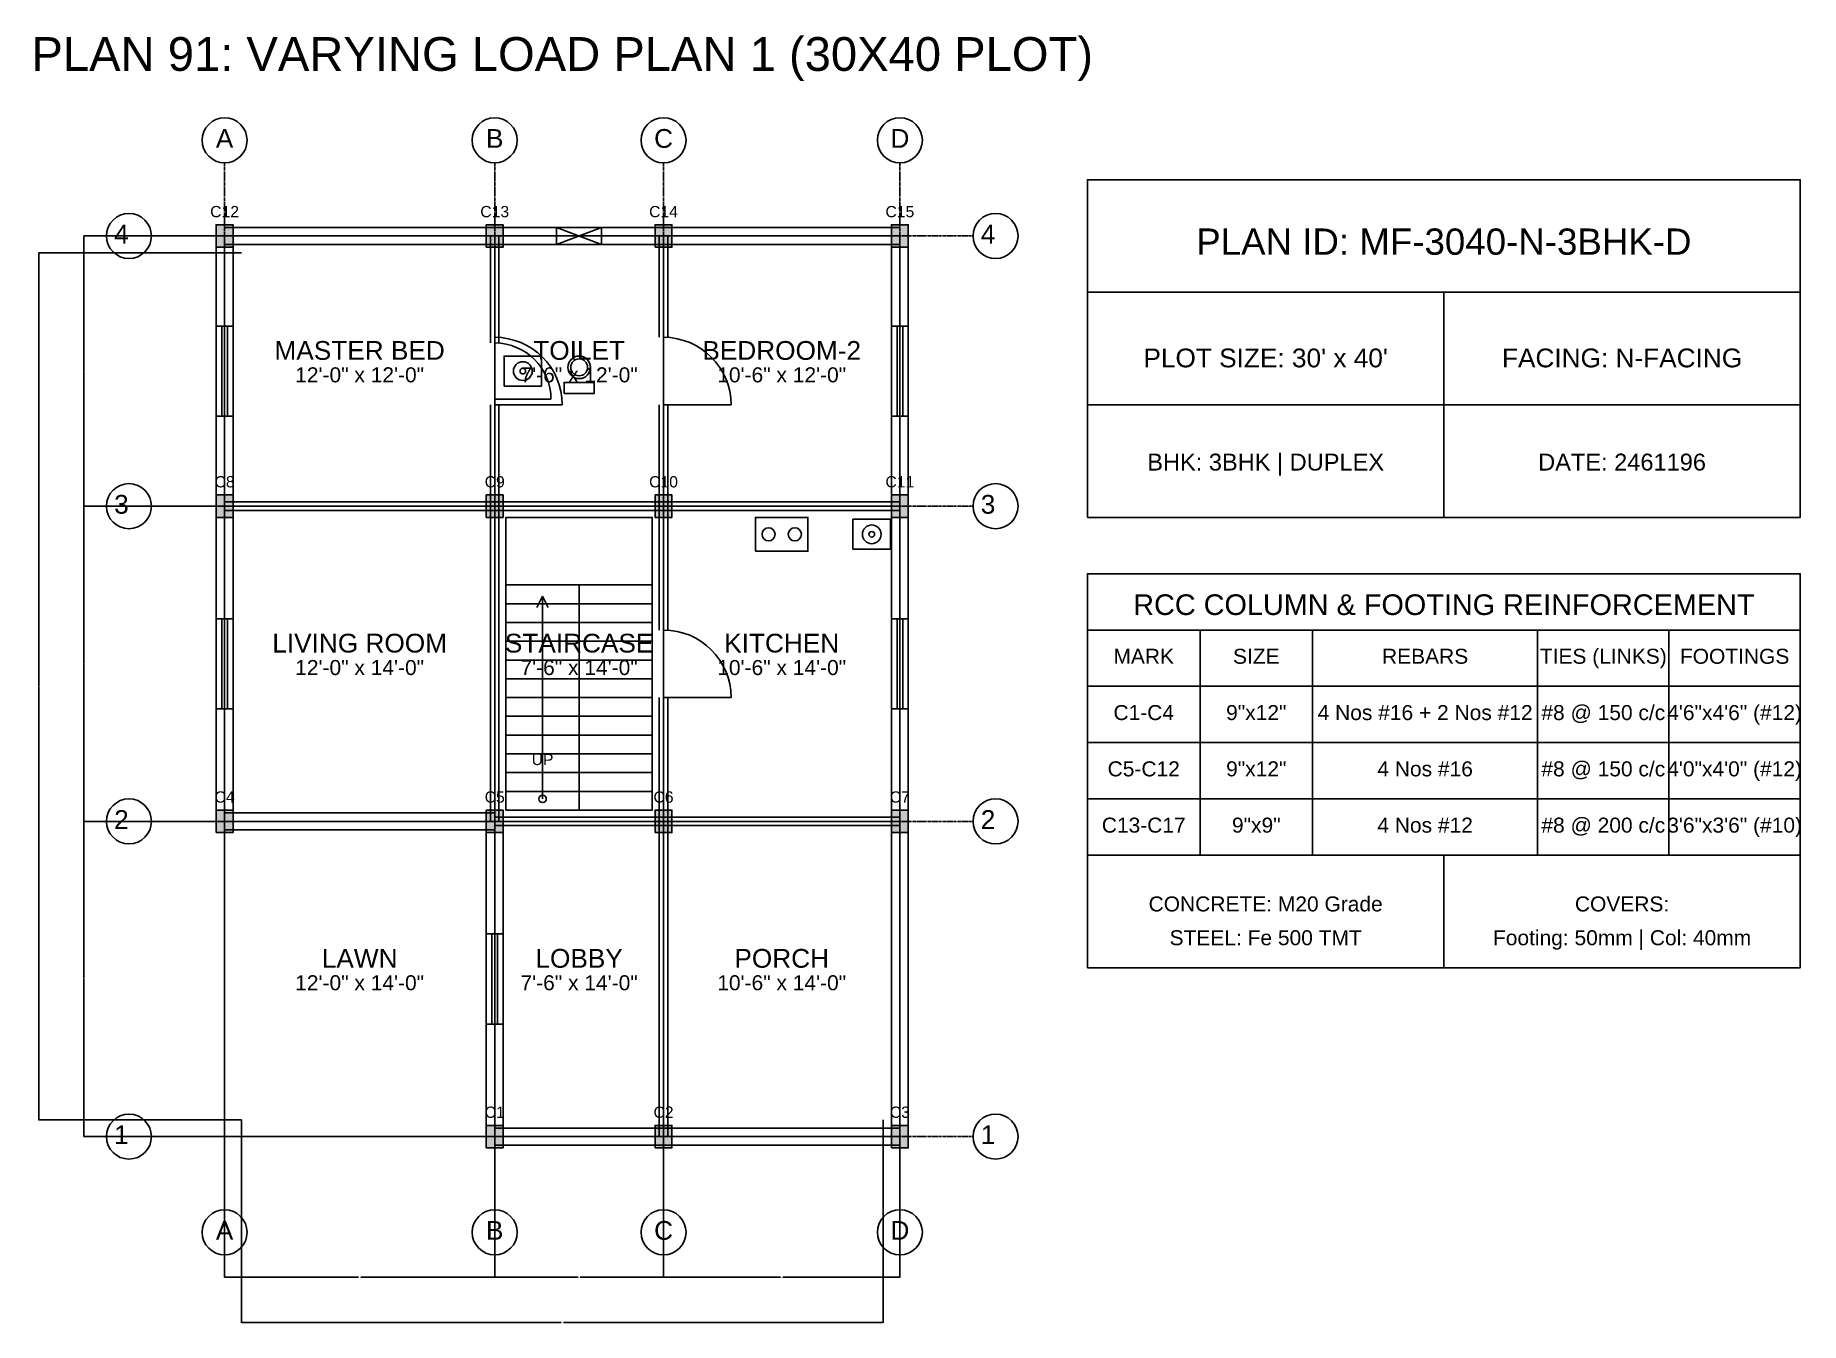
# Model space of a CAD drawing. Header units: inches. Extents: x -134 to 23580, y -99 to 23207.
# Drawn here: x -101 to 840, y 22401 to 23087 of the extents above; entities that cross this region are included whole.
import ezdxf
from ezdxf.enums import TextEntityAlignment as Align

# ---------------------------------------------------------------- set-up
doc = ezdxf.new("R2010")
doc.units = ezdxf.units.IN
doc.header["$MEASUREMENT"] = 0
doc.linetypes.add('CENTER', pattern=[2, 1.25, -0.25, 0.25, -0.25])
for name, color, linetype in [('A-COL-HATCH', 251, 'Continuous'), ('A-COLUMN', 1, 'Continuous'), ('A-DIM', 5, 'Continuous'), ('A-DOOR', 30, 'Continuous'), ('A-FIXTURE', 8, 'Continuous'), ('A-STAIR', 6, 'Continuous'), ('A-TEXT', 2, 'Continuous'), ('A-WALL-EXT', 7, 'Continuous'), ('A-WALL-INT', 9, 'Continuous'), ('A-WINDOW', 4, 'Continuous'), ('S-BEAM-FRAMING', 2, 'Continuous'), ('S-BUBBLE', 4, 'Continuous'), ('S-GRID-CENTER', 8, 'CENTER'), ('S-TABLE', 7, 'Continuous'), ('S-TEXT', 3, 'Continuous')]:
    doc.layers.add(name, color=color, linetype=linetype)
doc.styles.get("Standard").update_dxf_attribs({"font": 'arial.ttf'})
doc.dimstyles.get("Standard").update_dxf_attribs({"dimtxt": 0.18, "dimasz": 0.18, "dimexe": 0.18, "dimexo": 0.0625, "dimgap": 0.09, "dimtad": 0, "dimtih": 1, "dimtoh": 1, "dimdec": 4, "dimzin": 0, "dimdsep": 46, "dimtxsty": 'Standard', "dimcen": 0.09, "dimadec": 0, "dimazin": 0, "dimtfac": 1, "dimtdec": 4, "dimtofl": 0, "dimtmove": 0, "dimatfit": 3, "dimfxl": 1, "dimtolj": 1, "dimtzin": 0, "dimarcsym": 0})

msp = doc.modelspace()

# ---------------------------------------------------------------- texts
at = {"layer": 'A-TEXT'}
for s, height, p in [('PLAN 91: VARYING LOAD PLAN 1 (30X40 PLOT)', 18, (180, 23068)), ('C12', 6, (0, 22990)), ('C13', 6, (144, 22990)), ('C14', 6, (234, 22990)), ('C15', 6, (360, 22990)), ('PLAN ID: MF-3040-N-3BHK-D', 14, (650, 22970)), ('MASTER BED', 10, (72, 22914)), ('TOILET', 10, (189, 22914)), ('BEDROOM-2', 10, (297, 22914)), ("PLOT SIZE: 30' x 40'", 10, (555, 22910)), ('FACING: N-FACING', 10, (745, 22910)), ('12\'-0" x 12\'-0"', 8, (72, 22902)), ('7\'-6" x 12\'-0"', 8, (189, 22902)), ('10\'-6" x 12\'-0"', 8, (297, 22902)), ('BHK: 3BHK | DUPLEX', 9, (555, 22855)), ('DATE: 2461196', 9, (745, 22855)), ('C8', 6, (0, 22846)), ('C9', 6, (144, 22846)), ('C10', 6, (234, 22846)), ('C11', 6, (360, 22846)), ('LIVING ROOM', 10, (72, 22758)), ('STAIRCASE', 10, (189, 22758)), ('KITCHEN', 10, (297, 22758)), ('12\'-0" x 14\'-0"', 8, (72, 22746)), ('7\'-6" x 14\'-0"', 8, (189, 22746)), ('10\'-6" x 14\'-0"', 8, (297, 22746)), ('UP', 6, (169.5, 22698)), ('C4', 6, (0, 22678)), ('C5', 6, (144, 22678)), ('C6', 6, (234, 22678)), ('C7', 6, (360, 22678)), ('LAWN', 10, (72, 22590)), ('LOBBY', 10, (189, 22590)), ('PORCH', 10, (297, 22590)), ('12\'-0" x 14\'-0"', 8, (72, 22578)), ('7\'-6" x 14\'-0"', 8, (189, 22578)), ('10\'-6" x 14\'-0"', 8, (297, 22578)), ('C1', 6, (144, 22510)), ('C2', 6, (234, 22510)), ('C3', 6, (360, 22510))]:
    msp.add_text(s, height=height, dxfattribs=at).set_placement(p, align=Align.CENTER)
at = {"layer": 'S-TEXT'}
for s, height, p in [('A', 10, (0, 23027)), ('B', 10, (144, 23027)), ('C', 10, (234, 23027)), ('D', 10, (360, 23027)), ('4', 10, (-55, 22976)), ('4', 10, (407, 22976)), ('3', 10, (-55, 22832)), ('3', 10, (407, 22832)), ('RCC COLUMN & FOOTING REINFORCEMENT', 11, (650, 22778)), ('MARK', 8, (490, 22752)), ('SIZE', 8, (550, 22752)), ('REBARS', 8, (640, 22752)), ('TIES (LINKS)', 8, (735, 22752)), ('FOOTINGS', 8, (805, 22752)), ('C1-C4', 8, (490, 22722)), ('9"x12"', 8, (550, 22722)), ('4 Nos #16 + 2 Nos #12', 8, (640, 22722)), ('#8 @ 150 c/c', 8, (735, 22722)), ('4\'6"x4\'6" (#12)', 8, (805, 22722)), ('#8 @ 150 c/c', 8, (735, 22692)), ('4\'0"x4\'0" (#12)', 8, (805, 22692)), ('C5-C12', 8, (490, 22692)), ('9"x12"', 8, (550, 22692)), ('4 Nos #16', 8, (640, 22692)), ('2', 10, (-55, 22664)), ('2', 10, (407, 22664)), ('C13-C17', 8, (490, 22662)), ('9"x9"', 8, (550, 22662)), ('4 Nos #12', 8, (640, 22662)), ('#8 @ 200 c/c', 8, (735, 22662)), ('3\'6"x3\'6" (#10)', 8, (805, 22662)), ('CONCRETE: M20 Grade', 8, (555, 22620)), ('COVERS:', 8, (745, 22620)), ('STEEL: Fe 500 TMT', 8, (555, 22602)), ('Footing: 50mm | Col: 40mm', 8, (745, 22602)), ('1', 10, (-55, 22496)), ('1', 10, (407, 22496)), ('A', 10, (0, 22445)), ('B', 10, (144, 22445)), ('C', 10, (234, 22445)), ('D', 10, (360, 22445))]:
    msp.add_text(s, height=height, dxfattribs=at).set_placement(p, align=Align.CENTER)

# ---------------------------------------------------------------- blocks, each defined once
blk = doc.blocks.new('*D780')
at = {"layer": 'A-DIM', "color": 0, "lineweight": -2, "transparency": 16777216}
for p, q in [((0, 22508.94), (0, 22424.82)), ((144, 22508.94), (144, 22424.82)), ((0.18, 22425), (71.41, 22425)), ((143.82, 22425), (72.59, 22425))]:
    blk.add_line(p, q, dxfattribs=at)
at = {"layer": 'A-DIM', "color": 0, "transparency": 16777216}
for points in [[(0.18, 22425.03), (0.18, 22424.97), (0, 22425)], [(143.82, 22425.03), (143.82, 22424.97), (144, 22425)]]:
    blk.add_solid(points, dxfattribs=at)
at = {"layer": 'Defpoints', "color": 0, "transparency": 16777216}
for p in [(0, 22509), (144, 22509), (144, 22425)]:
    blk.add_point(p, dxfattribs=at)
at = {"layer": 'A-DIM', "color": 0, "transparency": 16777216, "insert": (72, 22425), "char_height": 0.18, "attachment_point": 5}
blk.add_mtext('\\A1;144.0000', dxfattribs=at)
blk = doc.blocks.new('*D781')
at = {"layer": 'A-DIM', "color": 0, "lineweight": -2, "transparency": 16777216}
for p, q in [((144, 22508.94), (144, 22424.82)), ((234, 22508.94), (234, 22424.82)), ((144.18, 22425), (188.47, 22425)), ((233.82, 22425), (189.53, 22425))]:
    blk.add_line(p, q, dxfattribs=at)
at = {"layer": 'A-DIM', "color": 0, "transparency": 16777216}
for points in [[(144.18, 22425.03), (144.18, 22424.97), (144, 22425)], [(233.82, 22425.03), (233.82, 22424.97), (234, 22425)]]:
    blk.add_solid(points, dxfattribs=at)
at = {"layer": 'Defpoints', "color": 0, "transparency": 16777216}
for p in [(144, 22509), (234, 22509), (234, 22425)]:
    blk.add_point(p, dxfattribs=at)
at = {"layer": 'A-DIM', "color": 0, "transparency": 16777216, "insert": (189, 22425), "char_height": 0.18, "attachment_point": 5}
blk.add_mtext('\\A1;90.0000', dxfattribs=at)
blk = doc.blocks.new('*D782')
at = {"layer": 'A-DIM', "color": 0, "lineweight": -2, "transparency": 16777216}
for p, q in [((234, 22508.94), (234, 22424.82)), ((360, 22508.94), (360, 22424.82)), ((234.18, 22425), (296.41, 22425)), ((359.82, 22425), (297.59, 22425))]:
    blk.add_line(p, q, dxfattribs=at)
at = {"layer": 'A-DIM', "color": 0, "transparency": 16777216}
for points in [[(234.18, 22425.03), (234.18, 22424.97), (234, 22425)], [(359.82, 22425.03), (359.82, 22424.97), (360, 22425)]]:
    blk.add_solid(points, dxfattribs=at)
at = {"layer": 'Defpoints', "color": 0, "transparency": 16777216}
for p in [(234, 22509), (360, 22509), (360, 22425)]:
    blk.add_point(p, dxfattribs=at)
at = {"layer": 'A-DIM', "color": 0, "transparency": 16777216, "insert": (297, 22425), "char_height": 0.18, "attachment_point": 5}
blk.add_mtext('\\A1;126.0000', dxfattribs=at)
blk = doc.blocks.new('*D783')
at = {"layer": 'A-DIM', "color": 0, "lineweight": -2, "transparency": 16777216}
for p, q in [((9, 22508.94), (9, 22400.82)), ((351, 22508.94), (351, 22400.82)), ((9.18, 22401), (179.4, 22401)), ((350.82, 22401), (180.6, 22401))]:
    blk.add_line(p, q, dxfattribs=at)
at = {"layer": 'A-DIM', "color": 0, "transparency": 16777216}
for points in [[(9.18, 22401.03), (9.18, 22400.97), (9, 22401)], [(350.82, 22401.03), (350.82, 22400.97), (351, 22401)]]:
    blk.add_solid(points, dxfattribs=at)
at = {"layer": 'Defpoints', "color": 0, "transparency": 16777216}
for p in [(9, 22509), (351, 22509), (351, 22401)]:
    blk.add_point(p, dxfattribs=at)
at = {"layer": 'A-DIM', "color": 0, "transparency": 16777216, "insert": (180, 22401), "char_height": 0.18, "attachment_point": 5}
blk.add_mtext('\\A1;342.0000', dxfattribs=at)
blk = doc.blocks.new('*D784')
at = {"layer": 'A-DIM', "color": 0, "lineweight": -2, "transparency": 16777216}
for p, q in [((8.94, 22668), (-75.18, 22668)), ((-75, 22667.82), (-75, 22584.18)), ((-75, 22500.18), (-75, 22583.82)), ((8.94, 22500), (-75.18, 22500))]:
    blk.add_line(p, q, dxfattribs=at)
at = {"layer": 'A-DIM', "color": 0, "transparency": 16777216}
for points in [[(-75.03, 22667.82), (-74.97, 22667.82), (-75, 22668)], [(-75.03, 22500.18), (-74.97, 22500.18), (-75, 22500)]]:
    blk.add_solid(points, dxfattribs=at)
at = {"layer": 'Defpoints', "color": 0, "transparency": 16777216}
for p in [(-75, 22668), (9, 22668), (9, 22500)]:
    blk.add_point(p, dxfattribs=at)
at = {"layer": 'A-DIM', "color": 0, "transparency": 16777216, "insert": (-75, 22584), "char_height": 0.18, "attachment_point": 5}
blk.add_mtext('\\A1;168.0000', dxfattribs=at)
blk = doc.blocks.new('*D785')
at = {"layer": 'A-DIM', "color": 0, "lineweight": -2, "transparency": 16777216}
for p, q in [((8.94, 22836), (-75.18, 22836)), ((-75, 22835.82), (-75, 22752.18)), ((-75, 22668.18), (-75, 22751.82)), ((8.94, 22668), (-75.18, 22668))]:
    blk.add_line(p, q, dxfattribs=at)
at = {"layer": 'A-DIM', "color": 0, "transparency": 16777216}
for points in [[(-75.03, 22835.82), (-74.97, 22835.82), (-75, 22836)], [(-75.03, 22668.18), (-74.97, 22668.18), (-75, 22668)]]:
    blk.add_solid(points, dxfattribs=at)
at = {"layer": 'Defpoints', "color": 0, "transparency": 16777216}
for p in [(-75, 22836), (9, 22836), (9, 22668)]:
    blk.add_point(p, dxfattribs=at)
at = {"layer": 'A-DIM', "color": 0, "transparency": 16777216, "insert": (-75, 22752), "char_height": 0.18, "attachment_point": 5}
blk.add_mtext('\\A1;168.0000', dxfattribs=at)
blk = doc.blocks.new('*D786')
at = {"layer": 'A-DIM', "color": 0, "lineweight": -2, "transparency": 16777216}
for p, q in [((8.94, 22980), (-75.18, 22980)), ((-75, 22979.82), (-75, 22908.18)), ((-75, 22836.18), (-75, 22907.82)), ((8.94, 22836), (-75.18, 22836))]:
    blk.add_line(p, q, dxfattribs=at)
at = {"layer": 'A-DIM', "color": 0, "transparency": 16777216}
for points in [[(-75.03, 22979.82), (-74.97, 22979.82), (-75, 22980)], [(-75.03, 22836.18), (-74.97, 22836.18), (-75, 22836)]]:
    blk.add_solid(points, dxfattribs=at)
at = {"layer": 'Defpoints', "color": 0, "transparency": 16777216}
for p in [(-75, 22980), (9, 22980), (9, 22836)]:
    blk.add_point(p, dxfattribs=at)
at = {"layer": 'A-DIM', "color": 0, "transparency": 16777216, "insert": (-75, 22908), "char_height": 0.18, "attachment_point": 5}
blk.add_mtext('\\A1;144.0000', dxfattribs=at)
blk = doc.blocks.new('*D787')
at = {"layer": 'A-DIM', "color": 0, "lineweight": -2, "transparency": 16777216}
for p, q in [((8.94, 22971), (-99.18, 22971)), ((-99, 22970.82), (-99, 22740.18)), ((-99, 22509.18), (-99, 22739.82)), ((8.94, 22509), (-99.18, 22509))]:
    blk.add_line(p, q, dxfattribs=at)
at = {"layer": 'A-DIM', "color": 0, "transparency": 16777216}
for points in [[(-99.03, 22970.82), (-98.97, 22970.82), (-99, 22971)], [(-99.03, 22509.18), (-98.97, 22509.18), (-99, 22509)]]:
    blk.add_solid(points, dxfattribs=at)
at = {"layer": 'Defpoints', "color": 0, "transparency": 16777216}
for p in [(-99, 22971), (9, 22971), (9, 22509)]:
    blk.add_point(p, dxfattribs=at)
at = {"layer": 'A-DIM', "color": 0, "transparency": 16777216, "insert": (-99, 22740), "char_height": 0.18, "attachment_point": 5}
blk.add_mtext('\\A1;462.0000', dxfattribs=at)

# ---------------------------------------------------------------- dimensions: what is measured, and where the dimension line sits
at = {"layer": 'A-DIM'}
for base, p1, p2, picture, middle in [((-75, 22980), (9, 22836), (9, 22980), '*D786', (-75, 22908)), ((-99, 22971), (9, 22509), (9, 22971), '*D787', (-99, 22740)), ((-75, 22836), (9, 22668), (9, 22836), '*D785', (-75, 22752)), ((-75, 22668), (9, 22500), (9, 22668), '*D784', (-75, 22584))]:
    dim = msp.add_linear_dim(base=base, p1=p1, p2=p2, angle=90, dimstyle='Standard', dxfattribs=at)
    dim.commit()
    dim.dimension.update_dxf_attribs({"geometry": picture, "text_midpoint": middle})
for base, p1, p2, picture, middle in [((144, 22425), (0, 22509), (144, 22509), '*D780', (72, 22425)), ((351, 22401), (9, 22509), (351, 22509), '*D783', (180, 22401)), ((234, 22425), (144, 22509), (234, 22509), '*D781', (189, 22425)), ((360, 22425), (234, 22509), (360, 22509), '*D782', (297, 22425))]:
    dim = msp.add_linear_dim(base=base, p1=p1, p2=p2, dimstyle='Standard', dxfattribs=at)
    dim.commit()
    dim.dimension.update_dxf_attribs({"geometry": picture, "text_midpoint": middle})

# ---------------------------------------------------------------- linework, layer by layer
at = {"layer": 'A-COL-HATCH'}
for points in [[(-4.5, 22974), (4.5, 22974), (-4.5, 22986), (4.5, 22986)], [(139.5, 22974), (148.5, 22974), (139.5, 22986), (148.5, 22986)], [(229.5, 22974), (238.5, 22974), (229.5, 22986), (238.5, 22986)], [(355.5, 22974), (364.5, 22974), (355.5, 22986), (364.5, 22986)], [(-4.5, 22830), (4.5, 22830), (-4.5, 22842), (4.5, 22842)], [(139.5, 22830), (148.5, 22830), (139.5, 22842), (148.5, 22842)], [(229.5, 22830), (238.5, 22830), (229.5, 22842), (238.5, 22842)], [(355.5, 22830), (364.5, 22830), (355.5, 22842), (364.5, 22842)], [(-4.5, 22662), (4.5, 22662), (-4.5, 22674), (4.5, 22674)], [(139.5, 22662), (148.5, 22662), (139.5, 22674), (148.5, 22674)], [(229.5, 22662), (238.5, 22662), (229.5, 22674), (238.5, 22674)], [(355.5, 22662), (364.5, 22662), (355.5, 22674), (364.5, 22674)], [(139.5, 22494), (148.5, 22494), (139.5, 22506), (148.5, 22506)], [(229.5, 22494), (238.5, 22494), (229.5, 22506), (238.5, 22506)], [(355.5, 22494), (364.5, 22494), (355.5, 22506), (364.5, 22506)]]:
    msp.add_solid(points, dxfattribs=at)
at = {"layer": 'A-COLUMN'}
for points in [[(-4.5, 22974), (4.5, 22974), (4.5, 22986), (-4.5, 22986)], [(139.5, 22974), (148.5, 22974), (148.5, 22986), (139.5, 22986)], [(229.5, 22974), (238.5, 22974), (238.5, 22986), (229.5, 22986)], [(355.5, 22974), (364.5, 22974), (364.5, 22986), (355.5, 22986)], [(-4.5, 22830), (4.5, 22830), (4.5, 22842), (-4.5, 22842)], [(139.5, 22830), (148.5, 22830), (148.5, 22842), (139.5, 22842)], [(229.5, 22830), (238.5, 22830), (238.5, 22842), (229.5, 22842)], [(355.5, 22830), (364.5, 22830), (364.5, 22842), (355.5, 22842)], [(-4.5, 22662), (4.5, 22662), (4.5, 22674), (-4.5, 22674)], [(139.5, 22662), (148.5, 22662), (148.5, 22674), (139.5, 22674)], [(229.5, 22662), (238.5, 22662), (238.5, 22674), (229.5, 22674)], [(355.5, 22662), (364.5, 22662), (364.5, 22674), (355.5, 22674)], [(139.5, 22494), (148.5, 22494), (148.5, 22506), (139.5, 22506)], [(229.5, 22494), (238.5, 22494), (238.5, 22506), (229.5, 22506)], [(355.5, 22494), (364.5, 22494), (364.5, 22506), (355.5, 22506)]]:
    msp.add_lwpolyline(points, close=True, dxfattribs=at)
at = {"layer": 'A-DOOR'}
for p, q in [((144, 22893), (174, 22893)), ((144, 22890), (180, 22890)), ((234, 22890), (270, 22890)), ((234, 22734), (270, 22734))]:
    msp.add_line(p, q, dxfattribs=at)
for centre, radius in [((144, 22890), 36), ((144, 22893), 30), ((234, 22890), 36), ((234, 22734), 36)]:
    msp.add_arc(centre, radius, 0, 90, dxfattribs=at)
at = {"layer": 'A-FIXTURE'}
for points in [[(149, 22900), (169, 22900), (169, 22916), (149, 22916)], [(181, 22896), (197, 22896), (197, 22902), (181, 22902)], [(283, 22812), (311, 22812), (311, 22830), (283, 22830)], [(335, 22813), (355, 22813), (355, 22829), (335, 22829)]]:
    msp.add_lwpolyline(points, close=True, dxfattribs=at)
for centre, radius in [((159, 22908), 5), ((159, 22908), 1.5), ((189, 22910), 6), ((189, 22910), 4.5), ((290, 22821), 3.5), ((304, 22821), 3.5), ((345, 22821), 5), ((345, 22821), 1.5)]:
    msp.add_circle(centre, radius, dxfattribs=at)
at = {"layer": 'A-STAIR'}
for p, q in [((150, 22794), (228, 22794)), ((169.5, 22788), (166.5, 22782)), ((169.5, 22680), (169.5, 22788)), ((169.5, 22788), (172.5, 22782)), ((189, 22674), (189, 22794)), ((150, 22784), (189, 22784)), ((189, 22784), (228, 22784)), ((150, 22774), (189, 22774)), ((189, 22774), (228, 22774)), ((150, 22764), (189, 22764)), ((189, 22764), (228, 22764)), ((150, 22754), (189, 22754)), ((189, 22754), (228, 22754)), ((150, 22744), (189, 22744)), ((189, 22744), (228, 22744)), ((150, 22734), (189, 22734)), ((189, 22734), (228, 22734)), ((150, 22724), (189, 22724)), ((189, 22724), (228, 22724)), ((150, 22714), (189, 22714)), ((189, 22714), (228, 22714)), ((150, 22704), (189, 22704)), ((189, 22704), (228, 22704)), ((150, 22694), (189, 22694)), ((189, 22694), (228, 22694)), ((150, 22684), (189, 22684)), ((189, 22684), (228, 22684))]:
    msp.add_line(p, q, dxfattribs=at)
msp.add_lwpolyline([(150, 22674), (228, 22674), (228, 22830), (150, 22830)], close=True, dxfattribs=at)
msp.add_circle((169.5, 22680), 2, dxfattribs=at)
at = {"layer": 'A-WALL-EXT'}
for p, q in [((0, 22984.5), (144, 22984.5)), ((144, 22984.5), (177, 22984.5)), ((201, 22984.5), (234, 22984.5)), ((234, 22984.5), (360, 22984.5)), ((-4.5, 22932), (-4.5, 22980)), ((0, 22975.5), (144, 22975.5)), ((4.5, 22932), (4.5, 22980)), ((144, 22975.5), (177, 22975.5)), ((201, 22975.5), (234, 22975.5)), ((234, 22975.5), (360, 22975.5)), ((355.5, 22932), (355.5, 22980)), ((364.5, 22932), (364.5, 22980)), ((460, 22950), (840, 22950)), ((650, 22830), (650, 22950)), ((460, 22890), (840, 22890)), ((-4.5, 22836), (-4.5, 22884)), ((4.5, 22836), (4.5, 22884)), ((355.5, 22836), (355.5, 22884)), ((364.5, 22836), (364.5, 22884)), ((-4.5, 22776), (-4.5, 22836)), ((4.5, 22776), (4.5, 22836)), ((355.5, 22776), (355.5, 22836)), ((364.5, 22776), (364.5, 22836)), ((-4.5, 22668), (-4.5, 22728)), ((4.5, 22668), (4.5, 22728)), ((355.5, 22668), (355.5, 22728)), ((364.5, 22668), (364.5, 22728)), ((0, 22672.5), (144, 22672.5)), ((0, 22663.5), (144, 22663.5)), ((139.5, 22608), (139.5, 22668)), ((148.5, 22608), (148.5, 22668)), ((355.5, 22500), (355.5, 22668)), ((364.5, 22500), (364.5, 22668)), ((139.5, 22500), (139.5, 22560)), ((148.5, 22500), (148.5, 22560)), ((144, 22504.5), (234, 22504.5)), ((234, 22504.5), (360, 22504.5)), ((144, 22495.5), (234, 22495.5)), ((234, 22495.5), (360, 22495.5))]:
    msp.add_line(p, q, dxfattribs=at)
msp.add_lwpolyline([(460, 22830), (840, 22830), (840, 23010), (460, 23010)], close=True, dxfattribs=at)
at = {"layer": 'A-WALL-INT'}
for p, q in [((141.75, 22923), (141.75, 22980)), ((146.25, 22923), (146.25, 22980)), ((231.75, 22926), (231.75, 22980)), ((236.25, 22926), (236.25, 22980)), ((141.75, 22836), (141.75, 22890)), ((146.25, 22836), (146.25, 22890)), ((231.75, 22836), (231.75, 22890)), ((236.25, 22836), (236.25, 22890)), ((0, 22838.25), (144, 22838.25)), ((0, 22833.75), (144, 22833.75)), ((141.75, 22668), (141.75, 22836)), ((144, 22838.25), (234, 22838.25)), ((144, 22833.75), (234, 22833.75)), ((146.25, 22668), (146.25, 22836)), ((231.75, 22770), (231.75, 22836)), ((234, 22838.25), (360, 22838.25)), ((234, 22833.75), (360, 22833.75)), ((236.25, 22770), (236.25, 22836)), ((231.75, 22668), (231.75, 22734)), ((236.25, 22668), (236.25, 22734)), ((144, 22670.25), (234, 22670.25)), ((144, 22665.75), (234, 22665.75)), ((231.75, 22500), (231.75, 22668)), ((234, 22670.25), (360, 22670.25)), ((234, 22665.75), (360, 22665.75)), ((236.25, 22500), (236.25, 22668))]:
    msp.add_line(p, q, dxfattribs=at)
at = {"layer": 'A-WINDOW'}
for p, q in [((177, 22975.5), (201, 22984.5)), ((177, 22984.5), (201, 22975.5)), ((-1.5, 22884), (-1.5, 22932)), ((1.5, 22884), (1.5, 22932)), ((358.5, 22884), (358.5, 22932)), ((361.5, 22884), (361.5, 22932)), ((-1.5, 22728), (-1.5, 22776)), ((1.5, 22728), (1.5, 22776)), ((358.5, 22728), (358.5, 22776)), ((361.5, 22728), (361.5, 22776)), ((142.5, 22560), (142.5, 22608)), ((145.5, 22560), (145.5, 22608))]:
    msp.add_line(p, q, dxfattribs=at)
for points in [[(177, 22975.5), (201, 22975.5), (201, 22984.5), (177, 22984.5)], [(-4.5, 22884), (4.5, 22884), (4.5, 22932), (-4.5, 22932)], [(355.5, 22884), (364.5, 22884), (364.5, 22932), (355.5, 22932)], [(-4.5, 22728), (4.5, 22728), (4.5, 22776), (-4.5, 22776)], [(355.5, 22728), (364.5, 22728), (364.5, 22776), (355.5, 22776)], [(139.5, 22560), (148.5, 22560), (148.5, 22608), (139.5, 22608)]]:
    msp.add_lwpolyline(points, close=True, dxfattribs=at)
at = {"layer": 'S-BEAM-FRAMING'}
for p, q in [((0, 22500), (0, 22980)), ((0, 22980), (360, 22980)), ((144, 22500), (144, 22980)), ((234, 22500), (234, 22980)), ((360, 22500), (360, 22980)), ((0, 22836), (360, 22836)), ((0, 22668), (360, 22668)), ((0, 22500), (360, 22500))]:
    msp.add_line(p, q, dxfattribs=at)
at = {"layer": 'S-BUBBLE'}
for centre in [(0, 23031), (144, 23031), (234, 23031), (360, 23031), (-51, 22980), (411, 22980), (-51, 22836), (411, 22836), (-51, 22668), (411, 22668), (-51, 22500), (411, 22500), (0, 22449), (144, 22449), (234, 22449), (360, 22449)]:
    msp.add_circle(centre, 12, dxfattribs=at)
at = {"layer": 'S-GRID-CENTER'}
for p, q in [((0, 22461), (0, 23019)), ((144, 22461), (144, 23019)), ((234, 22461), (234, 23019)), ((360, 22461), (360, 23019)), ((-39, 22980), (399, 22980)), ((-39, 22836), (399, 22836)), ((-39, 22668), (399, 22668)), ((-39, 22500), (399, 22500))]:
    msp.add_line(p, q, dxfattribs=at)
at = {"layer": 'S-TABLE'}
for points in [[(460, 22770), (840, 22770), (840, 22800), (460, 22800)], [(460, 22740), (520, 22740), (520, 22770), (460, 22770)], [(520, 22740), (580, 22740), (580, 22770), (520, 22770)], [(580, 22740), (700, 22740), (700, 22770), (580, 22770)], [(700, 22740), (770, 22740), (770, 22770), (700, 22770)], [(770, 22740), (840, 22740), (840, 22770), (770, 22770)], [(460, 22710), (520, 22710), (520, 22740), (460, 22740)], [(520, 22710), (580, 22710), (580, 22740), (520, 22740)], [(580, 22710), (700, 22710), (700, 22740), (580, 22740)], [(700, 22710), (770, 22710), (770, 22740), (700, 22740)], [(770, 22710), (840, 22710), (840, 22740), (770, 22740)], [(460, 22680), (520, 22680), (520, 22710), (460, 22710)], [(520, 22680), (580, 22680), (580, 22710), (520, 22710)], [(580, 22680), (700, 22680), (700, 22710), (580, 22710)], [(700, 22680), (770, 22680), (770, 22710), (700, 22710)], [(770, 22680), (840, 22680), (840, 22710), (770, 22710)], [(460, 22650), (520, 22650), (520, 22680), (460, 22680)], [(520, 22650), (580, 22650), (580, 22680), (520, 22680)], [(580, 22650), (700, 22650), (700, 22680), (580, 22680)], [(700, 22650), (770, 22650), (770, 22680), (700, 22680)], [(770, 22650), (840, 22650), (840, 22680), (770, 22680)], [(460, 22590), (650, 22590), (650, 22650), (460, 22650)], [(650, 22590), (840, 22590), (840, 22650), (650, 22650)]]:
    msp.add_lwpolyline(points, close=True, dxfattribs=at)

msp.set_redraw_order([(e.dxf.handle, doc.entitydb.next_handle()) for e in msp.query("TEXT MTEXT ATTDEF DIMENSION ARC_DIMENSION")])  # texts and dimensions are drawn at this point

doc.saveas('drawing.dxf')
